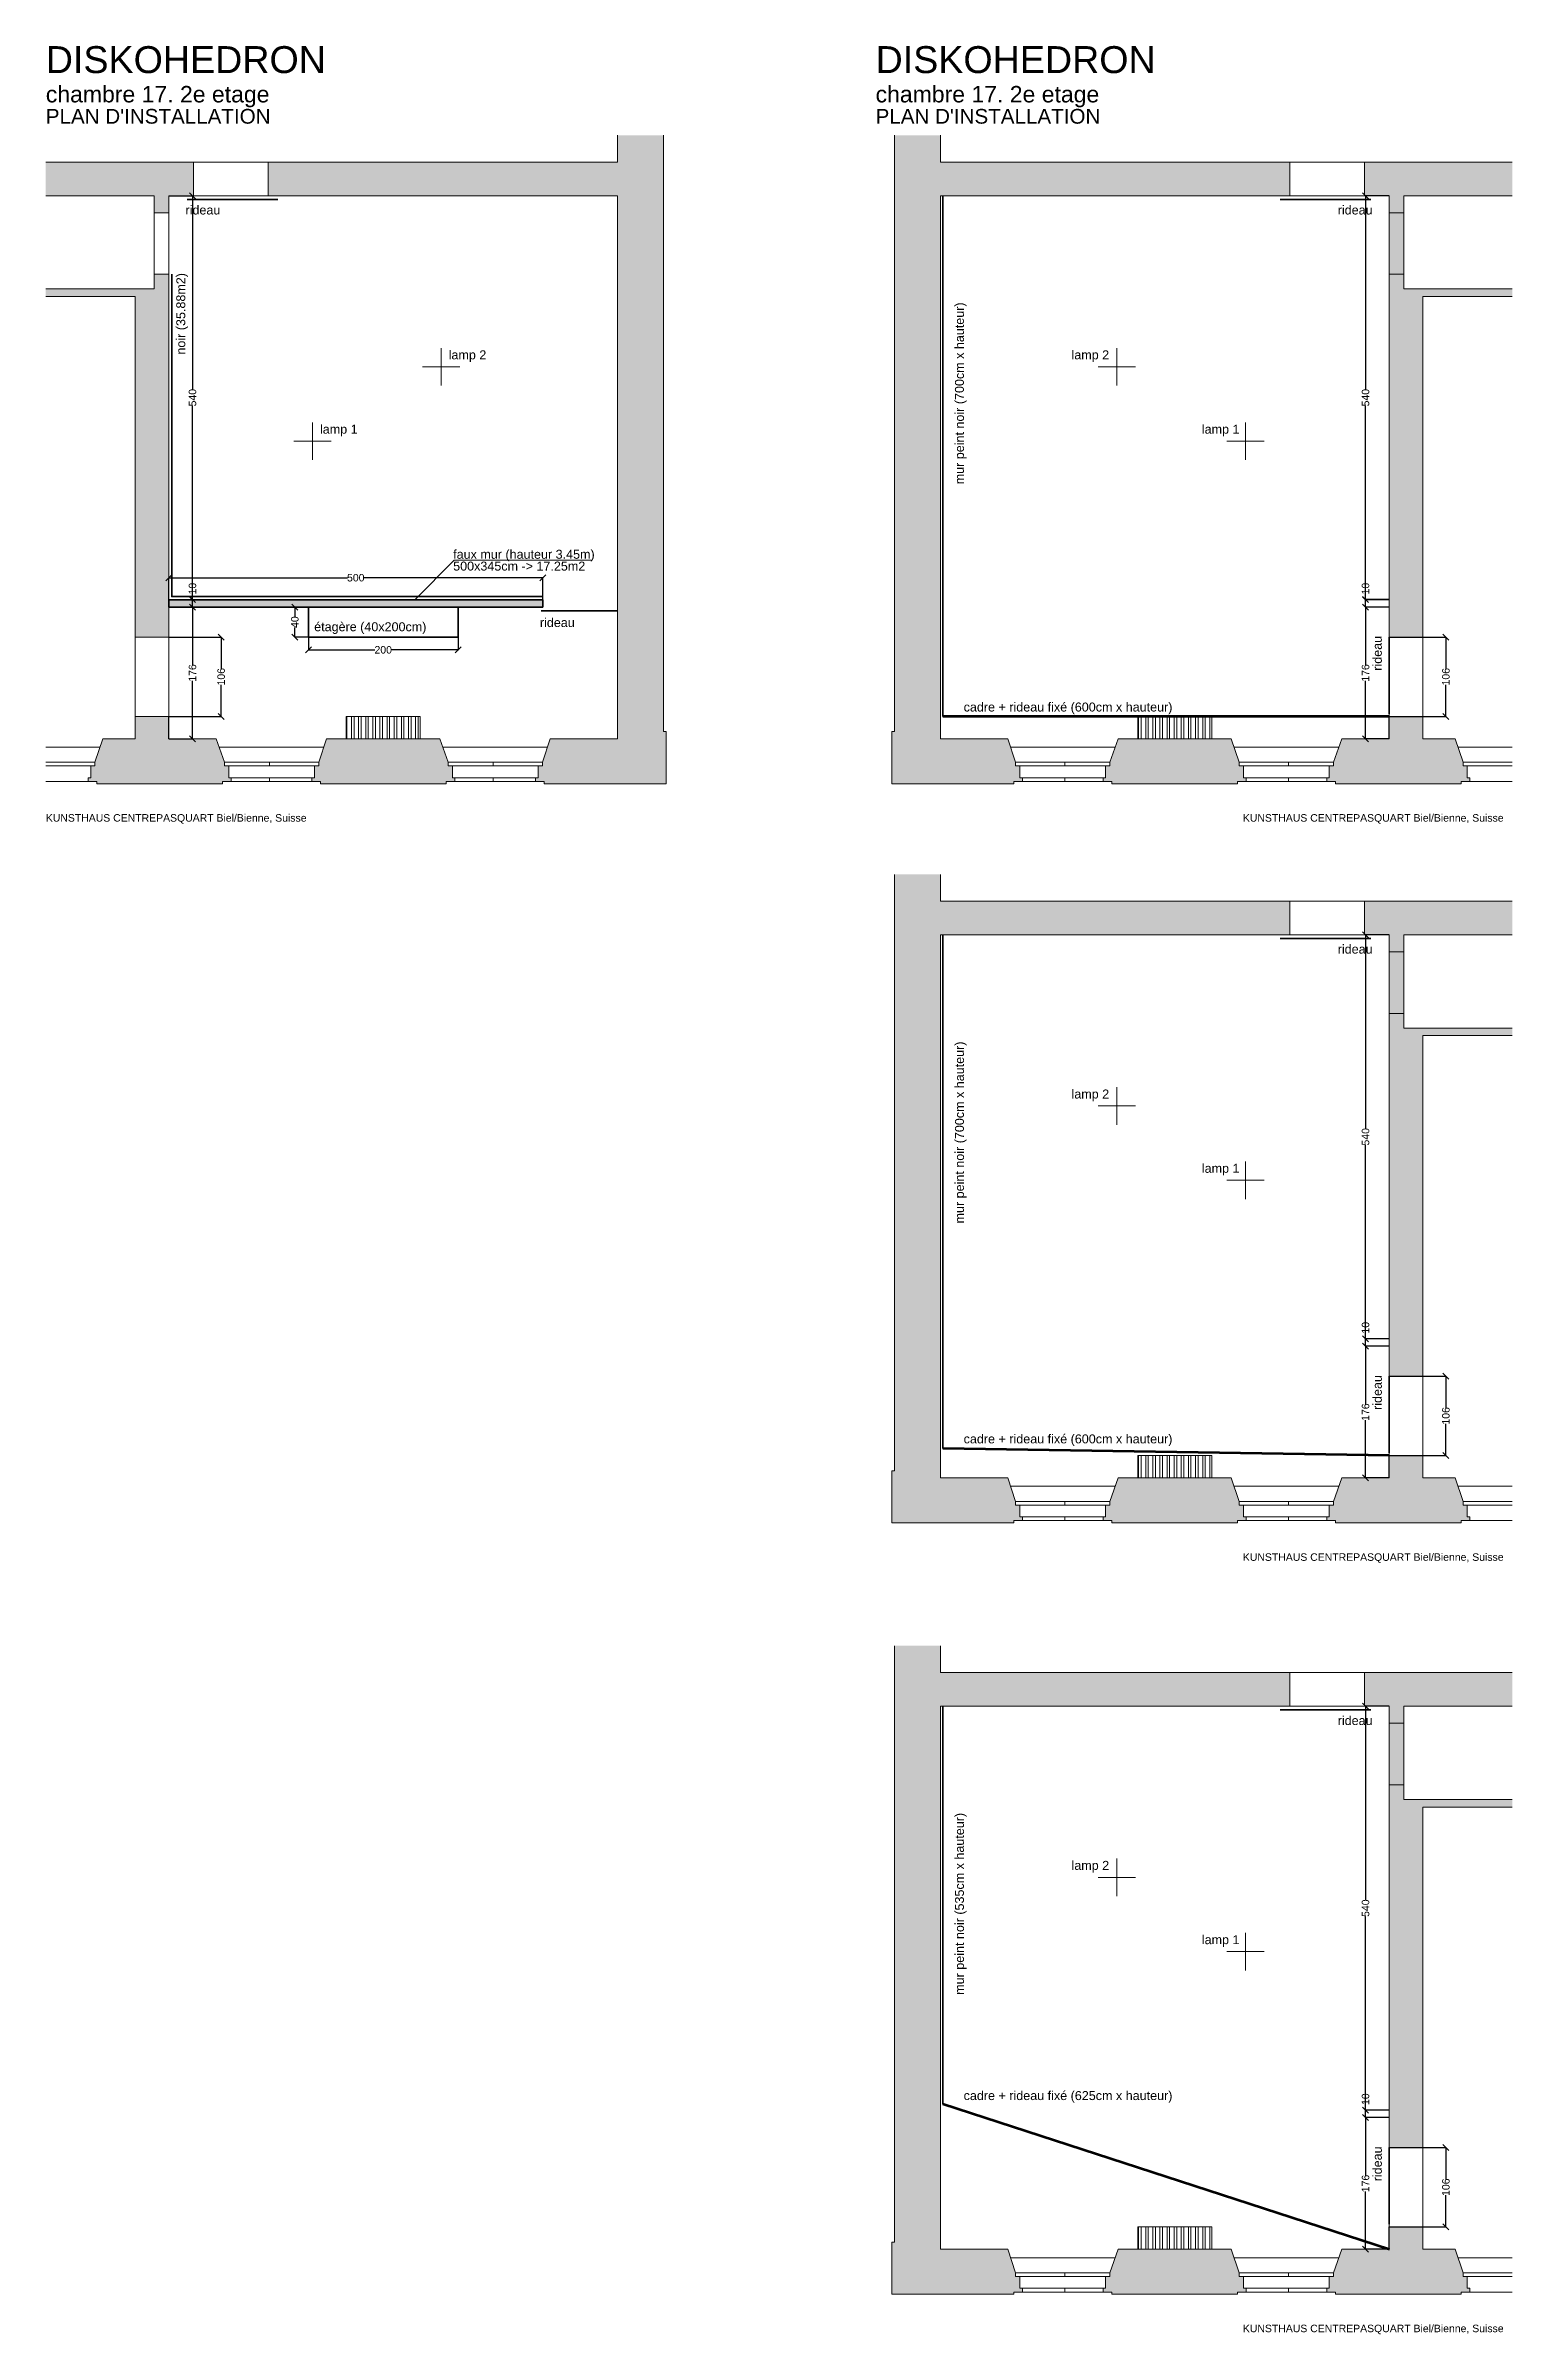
# Model space of a CAD drawing. Header units: millimetres. Extents: x -164 to 1796, y -2269 to 790.
import ezdxf

# ---------------------------------------------------------------- set-up
doc = ezdxf.new("R2010")
doc.units = ezdxf.units.MM
for name, color, linetype, lineweight in [('dimensions', 251, 'Continuous', 13), ('intervention', 230, 'Continuous', 35), ('invisible', 253, 'Continuous', 5), ('murs', 7, 'Continuous', 15), ('thin', 251, 'Continuous', 9)]:
    doc.layers.add(name, color=color, linetype=linetype, lineweight=lineweight)
doc.styles.get("Standard").update_dxf_attribs({"font": 'arial.ttf'})
doc.linetypes.add('ZIGZAG', pattern='A,0.00254,-5.08,[131,ltypeshp.shx,S=5.08,R=0,X=-5.08,Y=0],-10.16,[131,ltypeshp.shx,S=5.08,R=180,X=5.08,Y=0],-5.08', length=20.32254)
doc.dimstyles.get("Standard").update_dxf_attribs({"dimtxt": 10, "dimasz": 8, "dimexe": 0.18, "dimexo": 0.0625, "dimgap": 0.09, "dimtad": 0, "dimdec": 0, "dimzin": 0, "dimdsep": 46, "dimtxsty": 'Standard', "dimblk": 'OBLIQUE', "dimcen": 0.09, "dimadec": 0, "dimazin": 0, "dimtfac": 1, "dimtdec": 0, "dimtofl": 0, "dimtmove": 0, "dimatfit": 3, "dimldrblk": 'OBLIQUE', "dimfxl": 1, "dimtolj": 1, "dimtzin": 0, "dimarcsym": 0})

msp = doc.modelspace()

# ---------------------------------------------------------------- texts
at = {"layer": 'intervention'}
for s, p in [('rideau', (22.4, 564.9)), ('rideau', (1562.5, 564.9)), ('faux mur (hauteur 3.45m)', (380.2, 104.7)), ('500x345cm -> 17.25m2', (380.2, 88.9)), ('étagère (40x200cm)', (194.4, 7.8)), ('rideau', (496.1, 13.4)), ('cadre + rideau fixé (600cm x hauteur)', (1062.5, -99.5)), ('rideau', (1562.5, -423.1)), ('cadre + rideau fixé (600cm x hauteur)', (1062.5, -1077.8)), ('rideau', (1562.5, -1454.3)), ('cadre + rideau fixé (625cm x hauteur)', (1062.5, -1955.6))]:
    msp.add_text(s, height=12, dxfattribs=at).set_placement(p)
for s, p in [('noir (35.88m2)', (22.1, 377.6)), ('mur peint noir (700cm x hauteur)', (1062.9, 204.2)), ('rideau', (1621.4, -45)), ('mur peint noir (700cm x hauteur)', (1062.9, -783.8)), ('rideau', (1621.4, -1033.1)), ('mur peint noir (535cm x hauteur)', (1062.9, -1814.9)), ('rideau', (1621.4, -2064.2))]:
    msp.add_text(s, height=12, rotation=90, dxfattribs=at).set_placement(p)
at = {"layer": 'murs'}
for s, height, p in [('DISKOHEDRON', 36, (-164.3, 753.9)), ('DISKOHEDRON', 36, (944.8, 753.9)), ('chambre 17. 2e etage', 22, (-164.3, 714.7)), ('chambre 17. 2e etage', 22, (944.8, 714.7)), ("PLAN D'INSTALLATION", 19.7, (-164.3, 686.3)), ("PLAN D'INSTALLATION", 19.7, (944.8, 686.3)), ('lamp 2 ', 12, (374.2, 371.3)), ('lamp 2 ', 12, (1206.7, 371.3)), ('lamp 1 ', 12, (202.2, 271.9)), ('lamp 1 ', 12, (1380.9, 271.9)), ('lamp 2 ', 12, (1206.7, -616.8)), ('lamp 1 ', 12, (1380.9, -716.1)), ('lamp 2 ', 12, (1206.7, -1647.9)), ('lamp 1 ', 12, (1380.9, -1747.2))]:
    msp.add_text(s, height=height, dxfattribs=at).set_placement(p)
at = {"layer": 'thin'}
for p in [(-164.3, -246.7), (1435.7, -246.7), (1435.7, -1234.8), (1435.7, -2265.9)]:
    msp.add_text('KUNSTHAUS CENTREPASQUART\u2028 Biel/Bienne, Suisse\u2029', height=10, dxfattribs=at).set_placement(p)

# ---------------------------------------------------------------- blocks, each defined once
blk = doc.blocks.new('_Oblique')
at = {"color": 0, "linetype": 'ByBlock', "lineweight": -2}
blk.add_line((-0.5, -0.5), (0.5, 0.5), dxfattribs=at)
blk = doc.blocks.new('*D1')
at = {"layer": 'Defpoints', "color": 0, "transparency": 16777216}
for p in [(500, 79.3), (0, 50), (500, 50)]:
    blk.add_point(p, dxfattribs=at)
at = {"layer": 'dimensions', "color": 0, "lineweight": -2, "transparency": 16777216}
for p, q in [((0, 50.1), (0, 79.4)), ((0, 79.3), (238.9, 79.3)), ((500, 79.3), (261.1, 79.3)), ((500, 50.1), (500, 79.4))]:
    blk.add_line(p, q, dxfattribs=at)
at = {"layer": 'dimensions', "color": 0, "lineweight": -2, "transparency": 16777216, "xscale": 8, "yscale": 8, "zscale": 8, "rotation": 180}
blk.add_blockref('_Oblique', (0, 79.3), dxfattribs=at)
at = {"layer": 'dimensions', "color": 0, "lineweight": -2, "transparency": 16777216, "xscale": 8, "yscale": 8, "zscale": 8}
blk.add_blockref('_Oblique', (500, 79.3), dxfattribs=at)
at = {"layer": 'dimensions', "color": 0, "transparency": 16777216, "insert": (250, 79.3), "char_height": 10, "attachment_point": 5}
blk.add_mtext('\\A1;500', dxfattribs=at)
blk = doc.blocks.new('*D2')
at = {"layer": 'Defpoints', "color": 0, "transparency": 16777216}
for p in [(0, 40), (31.8, 40), (0, -136)]:
    blk.add_point(p, dxfattribs=at)
at = {"layer": 'dimensions', "color": 0, "lineweight": -2, "transparency": 16777216}
for p, q in [((0.1, 40), (31.9, 40)), ((31.8, 40), (31.8, -37.3)), ((31.8, -136), (31.8, -58.7)), ((0.1, -136), (31.9, -136))]:
    blk.add_line(p, q, dxfattribs=at)
at = {"layer": 'dimensions', "color": 0, "lineweight": -2, "transparency": 16777216, "xscale": 8, "yscale": 8, "zscale": 8}
for p, rotation in [((31.8, 40), 90), ((31.8, -136), 270)]:
    blk.add_blockref('_Oblique', p, dxfattribs=dict(at, rotation=rotation))
at = {"layer": 'dimensions', "color": 0, "transparency": 16777216, "insert": (31.8, -48), "char_height": 10, "attachment_point": 5, "rotation": 90}
blk.add_mtext('\\A1;176', dxfattribs=at)
blk = doc.blocks.new('*D3')
at = {"layer": 'Defpoints', "color": 0, "transparency": 16777216}
for p in [(0, 590), (31.8, 590), (0, 50.1)]:
    blk.add_point(p, dxfattribs=at)
at = {"layer": 'dimensions', "color": 0, "lineweight": -2, "transparency": 16777216}
for p, q in [((0.1, 590), (31.9, 590)), ((31.8, 590), (31.8, 331.2)), ((31.8, 50.1), (31.8, 308.9)), ((0.1, 50.1), (31.9, 50.1))]:
    blk.add_line(p, q, dxfattribs=at)
at = {"layer": 'dimensions', "color": 0, "lineweight": -2, "transparency": 16777216, "xscale": 8, "yscale": 8, "zscale": 8}
for p, rotation in [((31.8, 590), 90), ((31.8, 50.1), 270)]:
    blk.add_blockref('_Oblique', p, dxfattribs=dict(at, rotation=rotation))
at = {"layer": 'dimensions', "color": 0, "transparency": 16777216, "insert": (31.8, 320), "char_height": 10, "attachment_point": 5, "rotation": 90}
blk.add_mtext('\\A1;540', dxfattribs=at)
blk = doc.blocks.new('*D4')
at = {"layer": 'Defpoints', "color": 0, "transparency": 16777216}
for p in [(0.6, 50), (0.6, 40), (31.8, 50)]:
    blk.add_point(p, dxfattribs=at)
at = {"layer": 'dimensions', "color": 0, "lineweight": -2, "transparency": 16777216}
for p, q in [((0.7, 50), (31.9, 50)), ((0.7, 40), (31.9, 40)), ((31.8, 50), (31.8, 58)), ((31.8, 40), (31.8, 50))]:
    blk.add_line(p, q, dxfattribs=at)
at = {"layer": 'dimensions', "color": 0, "lineweight": -2, "transparency": 16777216, "xscale": 8, "yscale": 8, "zscale": 8}
for p, rotation in [((31.8, 50), 90), ((31.8, 40), 270)]:
    blk.add_blockref('_Oblique', p, dxfattribs=dict(at, rotation=rotation))
at = {"layer": 'dimensions', "color": 0, "transparency": 16777216, "insert": (31.8, 64.8), "char_height": 10, "attachment_point": 5, "rotation": 90}
blk.add_mtext('\\A1;10', dxfattribs=at)
blk = doc.blocks.new('*D6')
at = {"layer": 'Defpoints', "color": 0, "transparency": 16777216}
for p in [(186.7, 40), (168.6, 0), (186.7, 0)]:
    blk.add_point(p, dxfattribs=at)
at = {"layer": 'dimensions', "color": 0, "lineweight": -2, "transparency": 16777216}
for p, q in [((186.7, 40), (168.4, 40)), ((168.6, 40), (168.6, 27.4)), ((186.7, 0), (168.4, 0)), ((168.6, 0), (168.6, 12.6))]:
    blk.add_line(p, q, dxfattribs=at)
at = {"layer": 'dimensions', "color": 0, "lineweight": -2, "transparency": 16777216, "xscale": 8, "yscale": 8, "zscale": 8}
for p, rotation in [((168.6, 40), 90), ((168.6, 0), 270)]:
    blk.add_blockref('_Oblique', p, dxfattribs=dict(at, rotation=rotation))
at = {"layer": 'dimensions', "color": 0, "transparency": 16777216, "insert": (168.6, 20), "char_height": 10, "attachment_point": 5, "rotation": 90}
blk.add_mtext('\\A1;40', dxfattribs=at)
blk = doc.blocks.new('*D7')
at = {"layer": 'Defpoints', "color": 0, "transparency": 16777216}
for p in [(186.7, 0), (386.7, 0), (386.7, -17.1)]:
    blk.add_point(p, dxfattribs=at)
at = {"layer": 'dimensions', "color": 0, "lineweight": -2, "transparency": 16777216}
for p, q in [((186.7, -0.1), (186.7, -17.3)), ((186.7, -17.1), (275.5, -17.1)), ((386.7, -17.1), (297.9, -17.1)), ((386.7, -0.1), (386.7, -17.3))]:
    blk.add_line(p, q, dxfattribs=at)
at = {"layer": 'dimensions', "color": 0, "lineweight": -2, "transparency": 16777216, "xscale": 8, "yscale": 8, "zscale": 8, "rotation": 180}
blk.add_blockref('_Oblique', (186.7, -17.1), dxfattribs=at)
at = {"layer": 'dimensions', "color": 0, "lineweight": -2, "transparency": 16777216, "xscale": 8, "yscale": 8, "zscale": 8}
blk.add_blockref('_Oblique', (386.7, -17.1), dxfattribs=at)
at = {"layer": 'dimensions', "color": 0, "transparency": 16777216, "insert": (286.7, -17.1), "char_height": 10, "attachment_point": 5}
blk.add_mtext('\\A1;200', dxfattribs=at)
blk = doc.blocks.new('*D8')
at = {"layer": 'Defpoints', "color": 0, "transparency": 16777216}
for p in [(0, 0), (0, -106), (70.1, -106)]:
    blk.add_point(p, dxfattribs=at)
at = {"layer": 'murs', "color": 0, "lineweight": -2, "transparency": 16777216}
for p, q in [((0.1, 0), (70.3, 0)), ((70.1, 0), (70.1, -42.3)), ((70.1, -106), (70.1, -63.7)), ((0.1, -106), (70.3, -106))]:
    blk.add_line(p, q, dxfattribs=at)
at = {"layer": 'murs', "color": 0, "lineweight": -2, "transparency": 16777216, "xscale": 8, "yscale": 8, "zscale": 8}
for p, rotation in [((70.1, 0), 90), ((70.1, -106), 270)]:
    blk.add_blockref('_Oblique', p, dxfattribs=dict(at, rotation=rotation))
at = {"layer": 'murs', "color": 0, "transparency": 16777216, "insert": (70.1, -53), "char_height": 10, "attachment_point": 5, "rotation": 90}
blk.add_mtext('\\A1;106', dxfattribs=at)
blk = doc.blocks.new('*D11')
at = {"layer": 'Defpoints', "color": 0, "transparency": 16777216}
for p in [(1599.7, 40), (1631.4, 40), (1631.4, -136)]:
    blk.add_point(p, dxfattribs=at)
at = {"layer": 'dimensions', "color": 0, "lineweight": -2, "transparency": 16777216}
for p, q in [((1631.3, 40), (1599.5, 40)), ((1599.7, 40), (1599.7, -37.3)), ((1599.7, -136), (1599.7, -58.7)), ((1631.3, -136), (1599.5, -136))]:
    blk.add_line(p, q, dxfattribs=at)
at = {"layer": 'dimensions', "color": 0, "lineweight": -2, "transparency": 16777216, "xscale": 8, "yscale": 8, "zscale": 8}
for p, rotation in [((1599.7, 40), 90), ((1599.7, -136), 270)]:
    blk.add_blockref('_Oblique', p, dxfattribs=dict(at, rotation=rotation))
at = {"layer": 'dimensions', "color": 0, "transparency": 16777216, "insert": (1599.7, -48), "char_height": 10, "attachment_point": 5, "rotation": 90}
blk.add_mtext('\\A1;176', dxfattribs=at)
blk = doc.blocks.new('*D12')
at = {"layer": 'Defpoints', "color": 0, "transparency": 16777216}
for p in [(1599.7, 590), (1631.4, 590), (1631.4, 50.1)]:
    blk.add_point(p, dxfattribs=at)
at = {"layer": 'dimensions', "color": 0, "lineweight": -2, "transparency": 16777216}
for p, q in [((1631.3, 590), (1599.5, 590)), ((1599.7, 590), (1599.7, 331.2)), ((1599.7, 50.1), (1599.7, 308.9)), ((1631.3, 50.1), (1599.5, 50.1))]:
    blk.add_line(p, q, dxfattribs=at)
at = {"layer": 'dimensions', "color": 0, "lineweight": -2, "transparency": 16777216, "xscale": 8, "yscale": 8, "zscale": 8}
for p, rotation in [((1599.7, 590), 90), ((1599.7, 50.1), 270)]:
    blk.add_blockref('_Oblique', p, dxfattribs=dict(at, rotation=rotation))
at = {"layer": 'dimensions', "color": 0, "transparency": 16777216, "insert": (1599.7, 320), "char_height": 10, "attachment_point": 5, "rotation": 90}
blk.add_mtext('\\A1;540', dxfattribs=at)
blk = doc.blocks.new('*D9')
at = {"layer": 'Defpoints', "color": 0, "transparency": 16777216}
for p in [(1599.7, 50), (1630.8, 50), (1630.8, 40)]:
    blk.add_point(p, dxfattribs=at)
at = {"layer": 'dimensions', "color": 0, "lineweight": -2, "transparency": 16777216}
for p, q in [((1630.7, 50), (1599.5, 50)), ((1630.7, 40), (1599.5, 40)), ((1599.7, 50), (1599.7, 58)), ((1599.7, 40), (1599.7, 50))]:
    blk.add_line(p, q, dxfattribs=at)
at = {"layer": 'dimensions', "color": 0, "lineweight": -2, "transparency": 16777216, "xscale": 8, "yscale": 8, "zscale": 8}
for p, rotation in [((1599.7, 50), 90), ((1599.7, 40), 270)]:
    blk.add_blockref('_Oblique', p, dxfattribs=dict(at, rotation=rotation))
at = {"layer": 'dimensions', "color": 0, "transparency": 16777216, "insert": (1599.7, 64.8), "char_height": 10, "attachment_point": 5, "rotation": 90}
blk.add_mtext('\\A1;10', dxfattribs=at)
blk = doc.blocks.new('*D15')
at = {"layer": 'Defpoints', "color": 0, "transparency": 16777216}
for p in [(1631.4, 0), (1631.4, -106), (1707.1, -106)]:
    blk.add_point(p, dxfattribs=at)
at = {"layer": 'murs', "color": 0, "lineweight": -2, "transparency": 16777216}
for p, q in [((1631.5, 0), (1707.3, 0)), ((1707.1, 0), (1707.1, -42.3)), ((1707.1, -106), (1707.1, -63.7)), ((1631.5, -106), (1707.3, -106))]:
    blk.add_line(p, q, dxfattribs=at)
at = {"layer": 'murs', "color": 0, "lineweight": -2, "transparency": 16777216, "xscale": 8, "yscale": 8, "zscale": 8}
for p, rotation in [((1707.1, 0), 90), ((1707.1, -106), 270)]:
    blk.add_blockref('_Oblique', p, dxfattribs=dict(at, rotation=rotation))
at = {"layer": 'murs', "color": 0, "transparency": 16777216, "insert": (1707.1, -53), "char_height": 10, "attachment_point": 5, "rotation": 90}
blk.add_mtext('\\A1;106', dxfattribs=at)
blk = doc.blocks.new('*D25')
at = {"layer": 'Defpoints', "color": 0, "transparency": 16777216}
for p in [(1599.7, -948), (1631.4, -948), (1631.4, -1124)]:
    blk.add_point(p, dxfattribs=at)
at = {"layer": 'dimensions', "color": 0, "lineweight": -2, "transparency": 16777216}
for p, q in [((1631.3, -948), (1599.5, -948)), ((1599.7, -948), (1599.7, -1025.3)), ((1599.7, -1124), (1599.7, -1046.7)), ((1631.3, -1124), (1599.5, -1124))]:
    blk.add_line(p, q, dxfattribs=at)
at = {"layer": 'dimensions', "color": 0, "lineweight": -2, "transparency": 16777216, "xscale": 8, "yscale": 8, "zscale": 8}
for p, rotation in [((1599.7, -948), 90), ((1599.7, -1124), 270)]:
    blk.add_blockref('_Oblique', p, dxfattribs=dict(at, rotation=rotation))
at = {"layer": 'dimensions', "color": 0, "transparency": 16777216, "insert": (1599.7, -1036), "char_height": 10, "attachment_point": 5, "rotation": 90}
blk.add_mtext('\\A1;176', dxfattribs=at)
blk = doc.blocks.new('*D26')
at = {"layer": 'Defpoints', "color": 0, "transparency": 16777216}
for p in [(1599.7, -398), (1631.4, -398), (1631.4, -937.9)]:
    blk.add_point(p, dxfattribs=at)
at = {"layer": 'dimensions', "color": 0, "lineweight": -2, "transparency": 16777216}
for p, q in [((1631.3, -398), (1599.5, -398)), ((1599.7, -398), (1599.7, -656.9)), ((1599.7, -937.9), (1599.7, -679.1)), ((1631.3, -937.9), (1599.5, -937.9))]:
    blk.add_line(p, q, dxfattribs=at)
at = {"layer": 'dimensions', "color": 0, "lineweight": -2, "transparency": 16777216, "xscale": 8, "yscale": 8, "zscale": 8}
for p, rotation in [((1599.7, -398), 90), ((1599.7, -937.9), 270)]:
    blk.add_blockref('_Oblique', p, dxfattribs=dict(at, rotation=rotation))
at = {"layer": 'dimensions', "color": 0, "transparency": 16777216, "insert": (1599.7, -668), "char_height": 10, "attachment_point": 5, "rotation": 90}
blk.add_mtext('\\A1;540', dxfattribs=at)
blk = doc.blocks.new('*D24')
at = {"layer": 'Defpoints', "color": 0, "transparency": 16777216}
for p in [(1599.7, -938), (1630.8, -938), (1630.8, -948)]:
    blk.add_point(p, dxfattribs=at)
at = {"layer": 'dimensions', "color": 0, "lineweight": -2, "transparency": 16777216}
for p, q in [((1630.7, -938), (1599.5, -938)), ((1630.7, -948), (1599.5, -948)), ((1599.7, -938), (1599.7, -930)), ((1599.7, -948), (1599.7, -938))]:
    blk.add_line(p, q, dxfattribs=at)
at = {"layer": 'dimensions', "color": 0, "lineweight": -2, "transparency": 16777216, "xscale": 8, "yscale": 8, "zscale": 8}
for p, rotation in [((1599.7, -938), 90), ((1599.7, -948), 270)]:
    blk.add_blockref('_Oblique', p, dxfattribs=dict(at, rotation=rotation))
at = {"layer": 'dimensions', "color": 0, "transparency": 16777216, "insert": (1599.7, -923.2), "char_height": 10, "attachment_point": 5, "rotation": 90}
blk.add_mtext('\\A1;10', dxfattribs=at)
blk = doc.blocks.new('*D27')
at = {"layer": 'Defpoints', "color": 0, "transparency": 16777216}
for p in [(1631.4, -988), (1631.4, -1094), (1707.1, -1094)]:
    blk.add_point(p, dxfattribs=at)
at = {"layer": 'murs', "color": 0, "lineweight": -2, "transparency": 16777216}
for p, q in [((1631.5, -988), (1707.3, -988)), ((1707.1, -988), (1707.1, -1030.3)), ((1707.1, -1094), (1707.1, -1051.7)), ((1631.5, -1094), (1707.3, -1094))]:
    blk.add_line(p, q, dxfattribs=at)
at = {"layer": 'murs', "color": 0, "lineweight": -2, "transparency": 16777216, "xscale": 8, "yscale": 8, "zscale": 8}
for p, rotation in [((1707.1, -988), 90), ((1707.1, -1094), 270)]:
    blk.add_blockref('_Oblique', p, dxfattribs=dict(at, rotation=rotation))
at = {"layer": 'murs', "color": 0, "transparency": 16777216, "insert": (1707.1, -1041), "char_height": 10, "attachment_point": 5, "rotation": 90}
blk.add_mtext('\\A1;106', dxfattribs=at)
blk = doc.blocks.new('*D29')
at = {"layer": 'Defpoints', "color": 0, "transparency": 16777216}
for p in [(1599.7, -1979.1), (1631.4, -1979.1), (1631.4, -2155.1)]:
    blk.add_point(p, dxfattribs=at)
at = {"layer": 'dimensions', "color": 0, "lineweight": -2, "transparency": 16777216}
for p, q in [((1631.3, -1979.1), (1599.5, -1979.1)), ((1599.7, -1979.1), (1599.7, -2056.5)), ((1599.7, -2155.1), (1599.7, -2077.8)), ((1631.3, -2155.1), (1599.5, -2155.1))]:
    blk.add_line(p, q, dxfattribs=at)
at = {"layer": 'dimensions', "color": 0, "lineweight": -2, "transparency": 16777216, "xscale": 8, "yscale": 8, "zscale": 8}
for p, rotation in [((1599.7, -1979.1), 90), ((1599.7, -2155.1), 270)]:
    blk.add_blockref('_Oblique', p, dxfattribs=dict(at, rotation=rotation))
at = {"layer": 'dimensions', "color": 0, "transparency": 16777216, "insert": (1599.7, -2067.1), "char_height": 10, "attachment_point": 5, "rotation": 90}
blk.add_mtext('\\A1;176', dxfattribs=at)
blk = doc.blocks.new('*D30')
at = {"layer": 'Defpoints', "color": 0, "transparency": 16777216}
for p in [(1599.7, -1429.1), (1631.4, -1429.1), (1631.4, -1969.1)]:
    blk.add_point(p, dxfattribs=at)
at = {"layer": 'dimensions', "color": 0, "lineweight": -2, "transparency": 16777216}
for p, q in [((1631.3, -1429.1), (1599.5, -1429.1)), ((1599.7, -1429.1), (1599.7, -1688)), ((1599.7, -1969.1), (1599.7, -1710.2)), ((1631.3, -1969.1), (1599.5, -1969.1))]:
    blk.add_line(p, q, dxfattribs=at)
at = {"layer": 'dimensions', "color": 0, "lineweight": -2, "transparency": 16777216, "xscale": 8, "yscale": 8, "zscale": 8}
for p, rotation in [((1599.7, -1429.1), 90), ((1599.7, -1969.1), 270)]:
    blk.add_blockref('_Oblique', p, dxfattribs=dict(at, rotation=rotation))
at = {"layer": 'dimensions', "color": 0, "transparency": 16777216, "insert": (1599.7, -1699.1), "char_height": 10, "attachment_point": 5, "rotation": 90}
blk.add_mtext('\\A1;540', dxfattribs=at)
blk = doc.blocks.new('*D28')
at = {"layer": 'Defpoints', "color": 0, "transparency": 16777216}
for p in [(1599.7, -1969.1), (1630.8, -1969.1), (1630.8, -1979.1)]:
    blk.add_point(p, dxfattribs=at)
at = {"layer": 'dimensions', "color": 0, "lineweight": -2, "transparency": 16777216}
for p, q in [((1630.7, -1969.1), (1599.5, -1969.1)), ((1630.7, -1979.1), (1599.5, -1979.1)), ((1599.7, -1969.1), (1599.7, -1961.1)), ((1599.7, -1979.1), (1599.7, -1969.1))]:
    blk.add_line(p, q, dxfattribs=at)
at = {"layer": 'dimensions', "color": 0, "lineweight": -2, "transparency": 16777216, "xscale": 8, "yscale": 8, "zscale": 8}
for p, rotation in [((1599.7, -1969.1), 90), ((1599.7, -1979.1), 270)]:
    blk.add_blockref('_Oblique', p, dxfattribs=dict(at, rotation=rotation))
at = {"layer": 'dimensions', "color": 0, "transparency": 16777216, "insert": (1599.7, -1954.4), "char_height": 10, "attachment_point": 5, "rotation": 90}
blk.add_mtext('\\A1;10', dxfattribs=at)
blk = doc.blocks.new('*D31')
at = {"layer": 'Defpoints', "color": 0, "transparency": 16777216}
for p in [(1631.4, -2019.1), (1631.4, -2125.1), (1707.1, -2125.1)]:
    blk.add_point(p, dxfattribs=at)
at = {"layer": 'murs', "color": 0, "lineweight": -2, "transparency": 16777216}
for p, q in [((1631.5, -2019.1), (1707.3, -2019.1)), ((1707.1, -2019.1), (1707.1, -2061.5)), ((1707.1, -2125.1), (1707.1, -2082.8)), ((1631.5, -2125.1), (1707.3, -2125.1))]:
    blk.add_line(p, q, dxfattribs=at)
at = {"layer": 'murs', "color": 0, "lineweight": -2, "transparency": 16777216, "xscale": 8, "yscale": 8, "zscale": 8}
for p, rotation in [((1707.1, -2019.1), 90), ((1707.1, -2125.1), 270)]:
    blk.add_blockref('_Oblique', p, dxfattribs=dict(at, rotation=rotation))
at = {"layer": 'murs', "color": 0, "transparency": 16777216, "insert": (1707.1, -2072.1), "char_height": 10, "attachment_point": 5, "rotation": 90}
blk.add_mtext('\\A1;106', dxfattribs=at)

# ---------------------------------------------------------------- dimensions: what is measured, and where the dimension line sits
at = {"layer": 'dimensions'}
for p1, p2, distance, picture, middle in [((0, 50.1), (0, 590), -31.8, '*D3', (31.8, 320)), ((1631.4, 50.1), (1631.4, 590), 31.8, '*D12', (1599.7, 320)), ((0, 50), (500, 50), 29.3, '*D1', (250, 79.3)), ((0.6, 40), (0.6, 50), -31.1, '*D4', (31.8, 64.8)), ((1630.8, 40), (1630.8, 50), 31.1, '*D9', (1599.7, 64.8)), ((0, -136), (0, 40), -31.8, '*D2', (31.8, -48)), ((1631.4, -136), (1631.4, 40), 31.8, '*D11', (1599.7, -48)), ((1631.4, -937.9), (1631.4, -398), 31.8, '*D26', (1599.7, -668)), ((1630.8, -948), (1630.8, -938), 31.1, '*D24', (1599.7, -923.2)), ((1631.4, -1124), (1631.4, -948), 31.8, '*D25', (1599.7, -1036)), ((1631.4, -1969.1), (1631.4, -1429.1), 31.8, '*D30', (1599.7, -1699.1)), ((1630.8, -1979.1), (1630.8, -1969.1), 31.1, '*D28', (1599.7, -1954.4)), ((1631.4, -2155.1), (1631.4, -1979.1), 31.8, '*D29', (1599.7, -2067.1))]:
    dim = msp.add_aligned_dim(p1=p1, p2=p2, distance=distance, dimstyle='Standard', dxfattribs=at)
    dim.commit()
    dim.dimension.update_dxf_attribs({"geometry": picture, "text_midpoint": middle})
dim = msp.add_linear_dim(base=(168.6, 0), p1=(186.7, 40), p2=(186.7, 0), angle=90, dimstyle='Standard', dxfattribs=at)
dim.commit()
dim.dimension.update_dxf_attribs({"geometry": '*D6', "text_midpoint": (168.6, 20)})
dim = msp.add_linear_dim(base=(386.7, -17.1), p1=(186.7, 0), p2=(386.7, 0), dimstyle='Standard', dxfattribs=at)
dim.commit()
dim.dimension.update_dxf_attribs({"geometry": '*D7', "text_midpoint": (286.7, -17.1)})
at = {"layer": 'murs'}
for base, p1, p2, picture, middle in [((70.1, -106), (0, 0), (0, -106), '*D8', (70.1, -53)), ((1707.1, -106), (1631.4, 0), (1631.4, -106), '*D15', (1707.1, -53)), ((1707.1, -1094), (1631.4, -988), (1631.4, -1094), '*D27', (1707.1, -1041)), ((1707.1, -2125.1), (1631.4, -2019.1), (1631.4, -2125.1), '*D31', (1707.1, -2072.1))]:
    dim = msp.add_linear_dim(base=base, p1=p1, p2=p2, angle=90, dimstyle='Standard', dxfattribs=at)
    dim.commit()
    dim.dimension.update_dxf_attribs({"geometry": picture, "text_midpoint": middle})

# ---------------------------------------------------------------- hatches: boundary and pattern name
at = {"layer": 'intervention'}
h = msp.add_hatch(color=256, dxfattribs=at)
h.dxf.hatch_style = 1
h.paths.add_polyline_path([(500, 50), (0, 50), (0, 40), (500, 40)])
at = {"layer": 'murs'}
h = msp.add_hatch(color=254, dxfattribs=at)
h.dxf.hatch_style = 1
h.paths.add_polyline_path([(661.4, 670.7), (600, 670.7), (600, 635), (133, 635), (133, 590), (600, 590), (600, -136), (510, -136), (499.5, -167.3), (499.5, -172.3), (493.8, -172.3), (493.8, -188), (490.3, -188), (490.3, -193), (501.8, -193), (501.8, -196), (600, -196), (664.8, -196), (664.8, -126.4), (661.4, -126.4)])
h.paths.add_polyline_path([(33, 635), (-164.3, 635), (-164.3, 590), (-19.6, 590), (-19.6, 567.1), (0, 567.1), (0, 590), (33, 590)])
h.paths.add_polyline_path([(0, 484.9), (-19.6, 484.9), (-19.6, 465.3), (-164.3, 465.3), (-164.3, 455.2), (-45, 455.2), (-45, 0), (0, 0)])
h.paths.add_polyline_path([(63.4, -136), (0, -136), (0, -106), (-45, -106), (-45, -136), (-88.1, -136), (-98.6, -167.3), (-98.6, -172.3), (-104.3, -172.3), (-104.3, -188), (-107.8, -188), (-107.8, -193), (-96.3, -193), (-96.3, -196), (71.9, -196), (71.9, -193), (83.4, -193), (83.4, -188), (80.3, -188), (80.3, -172.3), (74.6, -172.3), (74.6, -167.3)])
h.paths.add_polyline_path([(379.2, -172.3), (373.6, -172.3), (373.6, -167.3), (362.4, -136), (211.1, -136), (200.6, -167.3), (200.6, -172.3), (194.9, -172.3), (194.9, -188), (191.4, -188), (191.4, -193), (202.9, -193), (202.9, -196), (370.8, -196), (370.8, -193), (382.3, -193), (382.3, -188), (379.2, -188)], flags=17)
h = msp.add_hatch(color=254, dxfattribs=at)
h.dxf.hatch_style = 1
h.paths.add_polyline_path([(1651, 567.1), (1631.4, 567.1), (1631.4, 484.9), (1651, 484.9)])
h.paths.add_polyline_path([(970, 670.7), (1031.4, 670.7), (1031.4, 635), (1498.4, 635), (1498.4, 590), (1031.4, 590), (1031.4, -136), (1121.4, -136), (1131.9, -167.3), (1131.9, -172.3), (1137.6, -172.3), (1137.6, -188), (1141.1, -188), (1141.1, -193), (1129.6, -193), (1129.6, -196), (1031.4, -196), (966.6, -196), (966.6, -126.4), (970, -126.4)])
h.paths.add_polyline_path([(1598.4, 635), (1795.8, 635), (1795.8, 590), (1651, 590), (1651, 567.1), (1631.4, 567.1), (1631.4, 590), (1598.4, 590)])
h.paths.add_polyline_path([(1631.4, 484.9), (1651, 484.9), (1651, 465.3), (1795.8, 465.3), (1795.8, 455.2), (1676.4, 455.2), (1676.4, 0), (1631.4, 0)])
h.paths.add_polyline_path([(1568, -136), (1631.4, -136), (1631.4, -106), (1676.4, -106), (1676.4, -136), (1719.5, -136), (1730, -167.3), (1730, -172.3), (1735.7, -172.3), (1735.7, -188), (1739.2, -188), (1739.2, -193), (1727.7, -193), (1727.7, -196), (1559.5, -196), (1559.5, -193), (1548, -193), (1548, -188), (1551.1, -188), (1551.1, -172.3), (1556.8, -172.3), (1556.8, -167.3)])
h.paths.add_polyline_path([(1252.2, -172.3), (1257.9, -172.3), (1257.9, -167.3), (1269.1, -136), (1420.3, -136), (1430.8, -167.3), (1430.8, -172.3), (1436.5, -172.3), (1436.5, -188), (1440, -188), (1440, -193), (1428.5, -193), (1428.5, -196), (1260.6, -196), (1260.6, -193), (1249.1, -193), (1249.1, -188), (1252.2, -188)], flags=17)
h = msp.add_hatch(color=254, dxfattribs=at)
h.dxf.hatch_style = 1
h.paths.add_polyline_path([(1651, -420.9), (1631.4, -420.9), (1631.4, -503.1), (1651, -503.1)])
h.paths.add_polyline_path([(970, -317.3), (1031.4, -317.3), (1031.4, -353), (1498.4, -353), (1498.4, -398), (1031.4, -398), (1031.4, -1124), (1121.4, -1124), (1131.9, -1155.3), (1131.9, -1160.3), (1137.6, -1160.3), (1137.6, -1176), (1141.1, -1176), (1141.1, -1181), (1129.6, -1181), (1129.6, -1184), (1031.4, -1184), (966.6, -1184), (966.6, -1114.4), (970, -1114.4)])
h.paths.add_polyline_path([(1598.4, -353), (1795.8, -353), (1795.8, -398), (1651, -398), (1651, -420.9), (1631.4, -420.9), (1631.4, -398), (1598.4, -398)])
h.paths.add_polyline_path([(1631.4, -503.1), (1651, -503.1), (1651, -522.7), (1795.8, -522.7), (1795.8, -532.8), (1676.4, -532.8), (1676.4, -988), (1631.4, -988)])
h.paths.add_polyline_path([(1568, -1124), (1631.4, -1124), (1631.4, -1094), (1676.4, -1094), (1676.4, -1124), (1719.5, -1124), (1730, -1155.3), (1730, -1160.3), (1735.7, -1160.3), (1735.7, -1176), (1739.2, -1176), (1739.2, -1181), (1727.7, -1181), (1727.7, -1184), (1559.5, -1184), (1559.5, -1181), (1548, -1181), (1548, -1176), (1551.1, -1176), (1551.1, -1160.3), (1556.8, -1160.3), (1556.8, -1155.3)])
h.paths.add_polyline_path([(1252.2, -1160.3), (1257.9, -1160.3), (1257.9, -1155.3), (1269.1, -1124), (1420.3, -1124), (1430.8, -1155.3), (1430.8, -1160.3), (1436.5, -1160.3), (1436.5, -1176), (1440, -1176), (1440, -1181), (1428.5, -1181), (1428.5, -1184), (1260.6, -1184), (1260.6, -1181), (1249.1, -1181), (1249.1, -1176), (1252.2, -1176)], flags=17)
h = msp.add_hatch(color=254, dxfattribs=at)
h.dxf.hatch_style = 1
h.paths.add_polyline_path([(1651, -1452), (1631.4, -1452), (1631.4, -1534.2), (1651, -1534.2)])
h.paths.add_polyline_path([(970, -1348.4), (1031.4, -1348.4), (1031.4, -1384.1), (1498.4, -1384.1), (1498.4, -1429.1), (1031.4, -1429.1), (1031.4, -2155.1), (1121.4, -2155.1), (1131.9, -2186.5), (1131.9, -2191.5), (1137.6, -2191.5), (1137.6, -2207.2), (1141.1, -2207.2), (1141.1, -2212.2), (1129.6, -2212.2), (1129.6, -2215.1), (1031.4, -2215.1), (966.6, -2215.1), (966.6, -2145.5), (970, -2145.5)])
h.paths.add_polyline_path([(1598.4, -1384.1), (1795.8, -1384.1), (1795.8, -1429.1), (1651, -1429.1), (1651, -1452), (1631.4, -1452), (1631.4, -1429.1), (1598.4, -1429.1)])
h.paths.add_polyline_path([(1631.4, -1534.2), (1651, -1534.2), (1651, -1553.8), (1795.8, -1553.8), (1795.8, -1564), (1676.4, -1564), (1676.4, -2019.1), (1631.4, -2019.1)])
h.paths.add_polyline_path([(1568, -2155.1), (1631.4, -2155.1), (1631.4, -2125.1), (1676.4, -2125.1), (1676.4, -2155.1), (1719.5, -2155.1), (1730, -2186.5), (1730, -2191.5), (1735.7, -2191.5), (1735.7, -2207.2), (1739.2, -2207.2), (1739.2, -2212.2), (1727.7, -2212.2), (1727.7, -2215.1), (1559.5, -2215.1), (1559.5, -2212.2), (1548, -2212.2), (1548, -2207.2), (1551.1, -2207.2), (1551.1, -2191.5), (1556.8, -2191.5), (1556.8, -2186.5)])
h.paths.add_polyline_path([(1252.2, -2191.5), (1257.9, -2191.5), (1257.9, -2186.5), (1269.1, -2155.1), (1420.3, -2155.1), (1430.8, -2186.5), (1430.8, -2191.5), (1436.5, -2191.5), (1436.5, -2207.2), (1440, -2207.2), (1440, -2212.2), (1428.5, -2212.2), (1428.5, -2215.1), (1260.6, -2215.1), (1260.6, -2212.2), (1249.1, -2212.2), (1249.1, -2207.2), (1252.2, -2207.2)], flags=17)
at = {"layer": 'thin'}
h = msp.add_hatch(dxfattribs=at)
h.set_pattern_fill('STEEL', color=256, scale=3, angle=45)
h.set_pattern_definition([(90, (0, 0), (-9.525, 2e-15), []), (90, (-3.368, 3.368), (-9.525, 2e-15), [])])
h.paths.add_polyline_path([(336.2, -106), (237.3, -106), (237.3, -136), (336.2, -136)])
h = msp.add_hatch(dxfattribs=at)
h.set_pattern_fill('STEEL', color=256, scale=3, angle=45)
h.set_pattern_definition([(90, (1109.166, 0), (-9.525, 2e-15), []), (90, (1105.798, 3.368), (-9.525, 2e-15), [])])
h.paths.add_polyline_path([(1295.2, -136), (1394.1, -136), (1394.1, -106), (1295.2, -106)])
h = msp.add_hatch(dxfattribs=at)
h.set_pattern_fill('STEEL', color=256, scale=3, angle=45)
h.set_pattern_definition([(90, (1109.166, -988.006), (-9.525, 2e-15), []), (90, (1105.798, -984.639), (-9.525, 2e-15), [])])
h.paths.add_polyline_path([(1295.2, -1124), (1394.1, -1124), (1394.1, -1094), (1295.2, -1094)])
h = msp.add_hatch(dxfattribs=at)
h.set_pattern_fill('STEEL', color=256, scale=3, angle=45)
h.set_pattern_definition([(90, (1109.166, -2019.133), (-9.525, 2e-15), []), (90, (1105.798, -2015.766), (-9.525, 2e-15), [])])
h.paths.add_polyline_path([(1295.2, -2155.1), (1394.1, -2155.1), (1394.1, -2125.1), (1295.2, -2125.1)])

# ---------------------------------------------------------------- linework, layer by layer
for p, q in [((0, -136), (0, -106)), ((1631.4, -136), (1631.4, -106)), ((1631.4, -1124), (1631.4, -1094)), ((1631.4, -2155.1), (1631.4, -2125.1))]:
    msp.add_line(p, q)
at = {"layer": 'dimensions'}
msp.add_lwpolyline([(329, 50), (381.7, 102.8), (565.4, 102.8)], dxfattribs=at)
at = {"layer": 'intervention', "linetype": 'ZIGZAG'}
for p, q in [((24.6, 585), (146, 585)), ((1606.8, 585), (1485.4, 585)), ((497.6, 35), (600, 35)), ((1631.4, 0), (1631.4, -102.4)), ((1606.8, -403), (1485.4, -403)), ((1631.4, -988), (1631.4, -1090.4)), ((1606.8, -1434.1), (1485.4, -1434.1)), ((1631.4, -2019.1), (1631.4, -2121.6))]:
    msp.add_line(p, q, dxfattribs=at)
at = {"layer": 'intervention', "lineweight": 80}
for p, q in [((1631.5, -106), (1034.7, -106)), ((1631.5, -1094), (1034.7, -1084.5)), ((1631.5, -2155.2), (1034.7, -1961.3))]:
    msp.add_line(p, q, dxfattribs=at)
at = {"layer": 'intervention'}
for points in [[(1034.7, -106), (1034.8, 590)], [(500, 54.1), (4, 54.1), (4.1, 484.9)], [(1034.7, -1084.5), (1034.8, -398)], [(1034.8, -1961.3), (1034.8, -1429.1)]]:
    msp.add_lwpolyline(points, dxfattribs=at)
for points in [[(0, 40), (500, 40), (500, 50), (0, 50)], [(186.7, 0), (386.7, 0), (386.7, 40), (186.7, 40)]]:
    msp.add_lwpolyline(points, close=True, dxfattribs=at)
at = {"layer": 'invisible'}
for p, q in [((33, 635), (133, 635)), ((1598.4, 635), (1498.4, 635)), ((33, 590), (133, 590)), ((1598.4, 590), (1498.4, 590)), ((-45, 0), (-45, -106)), ((0, 0), (0, -106)), ((1631.4, 0), (1631.4, -106)), ((1676.4, 0), (1676.4, -106)), ((1598.4, -353), (1498.4, -353)), ((1598.4, -398), (1498.4, -398)), ((1631.4, -988), (1631.4, -1094)), ((1676.4, -988), (1676.4, -1094)), ((1598.4, -1384.1), (1498.4, -1384.1)), ((1598.4, -1429.1), (1498.4, -1429.1)), ((1631.4, -2019.1), (1631.4, -2125.1)), ((1676.4, -2019.1), (1676.4, -2125.1))]:
    msp.add_line(p, q, dxfattribs=at)
at = {"layer": 'murs'}
for p, q in [((1631.4, 484.9), (1651, 484.9)), ((364.1, 386.3), (364.1, 336.1)), ((1267.3, 386.3), (1267.3, 336.1)), ((339, 361.2), (389.3, 361.2)), ((1292.4, 361.2), (1242.1, 361.2)), ((192.1, 287), (192.1, 236.8)), ((1439.3, 287), (1439.3, 236.8)), ((167, 261.9), (217.3, 261.9)), ((1464.4, 261.9), (1414.1, 261.9)), ((1631.4, -503.1), (1651, -503.1)), ((1267.3, -601.7), (1267.3, -651.9)), ((1292.4, -626.8), (1242.1, -626.8)), ((1439.3, -701), (1439.3, -751.2)), ((1464.4, -726.1), (1414.1, -726.1)), ((1631.4, -1534.2), (1651, -1534.2)), ((1267.3, -1632.8), (1267.3, -1683)), ((1292.4, -1657.9), (1242.1, -1657.9)), ((1439.3, -1732.1), (1439.3, -1782.3)), ((1464.4, -1757.2), (1414.1, -1757.2))]:
    msp.add_line(p, q, dxfattribs=at)
for points in [[(661.4, 670.7), (661.4, -126.4), (664.8, -126.4), (664.8, -196), (600, -196), (501.8, -196), (501.8, -193), (490.3, -193), (490.3, -188), (493.8, -188), (493.8, -172.3), (499.5, -172.3), (499.5, -167.3), (510, -136), (600, -136), (600, 590), (133, 590), (133, 635), (600, 635), (600, 670.7)], [(970, 670.7), (970, -126.4), (966.6, -126.4), (966.6, -196), (1031.4, -196), (1129.6, -196), (1129.6, -193), (1141.1, -193), (1141.1, -188), (1137.6, -188), (1137.6, -172.3), (1131.9, -172.3), (1131.9, -167.3), (1121.4, -136), (1031.4, -136), (1031.4, 590), (1498.4, 590), (1498.4, 635), (1031.4, 635), (1031.4, 670.7)], [(-164.3, 635), (33, 635), (33, 590), (0, 590), (0, 567.1), (-19.6, 567.1), (-19.6, 590), (-164.3, 590)], [(1795.8, 635), (1598.4, 635), (1598.4, 590), (1631.4, 590), (1631.4, 567.1), (1651, 567.1), (1651, 590), (1795.8, 590)], [(1795.8, 465.3), (1651, 465.3), (1651, 567.1), (1631.4, 567.1), (1631.4, 0), (1676.4, 0), (1676.4, 455.2), (1795.8, 455.2)], [(-164.3, 465.3), (-19.6, 465.3), (-19.6, 484.9), (0, 484.9), (0, 0), (-45, 0), (-45, 455.2), (-164.3, 455.2)], [(970, -317.3), (970, -1114.4), (966.6, -1114.4), (966.6, -1184), (1031.4, -1184), (1129.6, -1184), (1129.6, -1181), (1141.1, -1181), (1141.1, -1176), (1137.6, -1176), (1137.6, -1160.3), (1131.9, -1160.3), (1131.9, -1155.3), (1121.4, -1124), (1031.4, -1124), (1031.4, -398), (1498.4, -398), (1498.4, -353), (1031.4, -353), (1031.4, -317.3)], [(1795.8, -353), (1598.4, -353), (1598.4, -398), (1631.4, -398), (1631.4, -420.9), (1651, -420.9), (1651, -398), (1795.8, -398)], [(1795.8, -522.7), (1651, -522.7), (1651, -420.9), (1631.4, -420.9), (1631.4, -988), (1676.4, -988), (1676.4, -532.8), (1795.8, -532.8)], [(970, -1348.4), (970, -2145.5), (966.6, -2145.5), (966.6, -2215.1), (1031.4, -2215.1), (1129.6, -2215.1), (1129.6, -2212.2), (1141.1, -2212.2), (1141.1, -2207.2), (1137.6, -2207.2), (1137.6, -2191.5), (1131.9, -2191.5), (1131.9, -2186.5), (1121.4, -2155.1), (1031.4, -2155.1), (1031.4, -1429.1), (1498.4, -1429.1), (1498.4, -1384.1), (1031.4, -1384.1), (1031.4, -1348.4)], [(1795.8, -1384.1), (1598.4, -1384.1), (1598.4, -1429.1), (1631.4, -1429.1), (1631.4, -1452), (1651, -1452), (1651, -1429.1), (1795.8, -1429.1)], [(1795.8, -1553.8), (1651, -1553.8), (1651, -1452), (1631.4, -1452), (1631.4, -2019.1), (1676.4, -2019.1), (1676.4, -1564), (1795.8, -1564)]]:
    msp.add_lwpolyline(points, dxfattribs=at)
for points in [[(80.3, -172.3), (80.3, -188), (83.4, -188), (83.4, -193), (71.9, -193), (71.9, -196), (-96.3, -196), (-96.3, -193), (-107.8, -193), (-107.8, -188), (-104.3, -188), (-104.3, -172.3), (-98.6, -172.3), (-98.6, -167.3), (-88.1, -136), (-45, -136), (-45, -106), (0, -106), (0, -136), (63.4, -136), (74.6, -167.3), (74.6, -172.3)], [(1551.1, -172.3), (1551.1, -188), (1548, -188), (1548, -193), (1559.5, -193), (1559.5, -196), (1727.7, -196), (1727.7, -193), (1739.2, -193), (1739.2, -188), (1735.7, -188), (1735.7, -172.3), (1730, -172.3), (1730, -167.3), (1719.5, -136), (1676.4, -136), (1676.4, -106), (1631.4, -106), (1631.4, -136), (1568, -136), (1556.8, -167.3), (1556.8, -172.3)], [(202.9, -196), (202.9, -193), (191.4, -193), (191.4, -188), (194.9, -188), (194.9, -172.3), (200.6, -172.3), (200.6, -167.3), (211.1, -136), (362.4, -136), (373.6, -167.3), (373.6, -172.3), (379.2, -172.3), (379.2, -188), (382.3, -188), (382.3, -193), (370.8, -193), (370.8, -196)], [(1428.5, -196), (1428.5, -193), (1440, -193), (1440, -188), (1436.5, -188), (1436.5, -172.3), (1430.8, -172.3), (1430.8, -167.3), (1420.3, -136), (1269.1, -136), (1257.9, -167.3), (1257.9, -172.3), (1252.2, -172.3), (1252.2, -188), (1249.1, -188), (1249.1, -193), (1260.6, -193), (1260.6, -196)], [(1551.1, -1160.3), (1551.1, -1176), (1548, -1176), (1548, -1181), (1559.5, -1181), (1559.5, -1184), (1727.7, -1184), (1727.7, -1181), (1739.2, -1181), (1739.2, -1176), (1735.7, -1176), (1735.7, -1160.3), (1730, -1160.3), (1730, -1155.3), (1719.5, -1124), (1676.4, -1124), (1676.4, -1094), (1631.4, -1094), (1631.4, -1124), (1568, -1124), (1556.8, -1155.3), (1556.8, -1160.3)], [(1428.5, -1184), (1428.5, -1181), (1440, -1181), (1440, -1176), (1436.5, -1176), (1436.5, -1160.3), (1430.8, -1160.3), (1430.8, -1155.3), (1420.3, -1124), (1269.1, -1124), (1257.9, -1155.3), (1257.9, -1160.3), (1252.2, -1160.3), (1252.2, -1176), (1249.1, -1176), (1249.1, -1181), (1260.6, -1181), (1260.6, -1184)], [(1551.1, -2191.5), (1551.1, -2207.2), (1548, -2207.2), (1548, -2212.2), (1559.5, -2212.2), (1559.5, -2215.1), (1727.7, -2215.1), (1727.7, -2212.2), (1739.2, -2212.2), (1739.2, -2207.2), (1735.7, -2207.2), (1735.7, -2191.5), (1730, -2191.5), (1730, -2186.5), (1719.5, -2155.1), (1676.4, -2155.1), (1676.4, -2125.1), (1631.4, -2125.1), (1631.4, -2155.1), (1568, -2155.1), (1556.8, -2186.5), (1556.8, -2191.5)], [(1428.5, -2215.1), (1428.5, -2212.2), (1440, -2212.2), (1440, -2207.2), (1436.5, -2207.2), (1436.5, -2191.5), (1430.8, -2191.5), (1430.8, -2186.5), (1420.3, -2155.1), (1269.1, -2155.1), (1257.9, -2186.5), (1257.9, -2191.5), (1252.2, -2191.5), (1252.2, -2207.2), (1249.1, -2207.2), (1249.1, -2212.2), (1260.6, -2212.2), (1260.6, -2215.1)]]:
    msp.add_lwpolyline(points, close=True, dxfattribs=at)
at = {"layer": 'thin'}
for p, q in [((-19.6, 567.1), (-19.6, 484.9)), ((0, 567.1), (0, 484.9)), ((1631.4, 567.1), (1631.4, 484.9)), ((1651, 567.1), (1651, 484.9)), ((-164.3, -147.2), (-91.7, -147.2)), ((67.3, -147.2), (207.5, -147.2)), ((366.2, -147.2), (506.4, -147.2)), ((1265.2, -147.2), (1125, -147.2)), ((1564.1, -147.2), (1424, -147.2)), ((1795.8, -147.2), (1723.1, -147.2)), ((-164.3, -167.3), (-98.6, -167.3)), ((-98.6, -172.3), (-164.3, -172.3)), ((74.6, -167.3), (134.8, -167.3)), ((74.6, -172.3), (74.6, -168.1)), ((80.3, -172.3), (74.6, -172.3)), ((134.8, -172.3), (74.6, -172.3)), ((134.8, -172.3), (134.8, -167.3)), ((134.8, -167.3), (200.6, -167.3)), ((200.6, -172.3), (134.8, -172.3)), ((373.6, -167.3), (433.7, -167.3)), ((373.6, -172.3), (373.6, -168.1)), ((379.2, -172.3), (373.6, -172.3)), ((433.7, -172.3), (373.6, -172.3)), ((433.7, -172.3), (433.7, -167.3)), ((433.7, -167.3), (499.5, -167.3)), ((499.5, -172.3), (433.7, -172.3)), ((1197.7, -167.3), (1131.9, -167.3)), ((1131.9, -172.3), (1197.7, -172.3)), ((1197.7, -172.3), (1197.7, -167.3)), ((1257.9, -167.3), (1197.7, -167.3)), ((1197.7, -172.3), (1257.9, -172.3)), ((1252.2, -172.3), (1257.9, -172.3)), ((1257.9, -172.3), (1257.9, -168.1)), ((1496.6, -167.3), (1430.8, -167.3)), ((1430.8, -172.3), (1496.6, -172.3)), ((1496.6, -172.3), (1496.6, -167.3)), ((1556.8, -167.3), (1496.6, -167.3)), ((1496.6, -172.3), (1556.8, -172.3)), ((1551.1, -172.3), (1556.8, -172.3)), ((1556.8, -172.3), (1556.8, -168.1)), ((1795.8, -167.3), (1730, -167.3)), ((1730, -172.3), (1795.8, -172.3)), ((-107.8, -193), (-164.3, -193)), ((134.8, -193), (134.8, -188)), ((134.8, -188), (191.4, -188)), ((191.4, -193), (134.8, -193)), ((433.7, -193), (433.7, -188)), ((433.7, -188), (490.3, -188)), ((490.3, -193), (433.7, -193)), ((1197.7, -188), (1141.1, -188)), ((1141.1, -193), (1197.7, -193)), ((1197.7, -193), (1197.7, -188)), ((1496.6, -188), (1440, -188)), ((1440, -193), (1496.6, -193)), ((1496.6, -193), (1496.6, -188)), ((1739.2, -193), (1795.8, -193)), ((1631.4, -420.9), (1631.4, -503.1)), ((1651, -420.9), (1651, -503.1)), ((1265.2, -1135.2), (1125, -1135.2)), ((1197.7, -1155.3), (1131.9, -1155.3)), ((1131.9, -1160.3), (1197.7, -1160.3)), ((1197.7, -1160.3), (1197.7, -1155.3)), ((1257.9, -1155.3), (1197.7, -1155.3)), ((1197.7, -1160.3), (1257.9, -1160.3)), ((1252.2, -1160.3), (1257.9, -1160.3)), ((1257.9, -1160.3), (1257.9, -1156.1)), ((1564.1, -1135.2), (1424, -1135.2)), ((1496.6, -1155.3), (1430.8, -1155.3)), ((1430.8, -1160.3), (1496.6, -1160.3)), ((1496.6, -1160.3), (1496.6, -1155.3)), ((1556.8, -1155.3), (1496.6, -1155.3)), ((1496.6, -1160.3), (1556.8, -1160.3)), ((1551.1, -1160.3), (1556.8, -1160.3)), ((1556.8, -1160.3), (1556.8, -1156.1)), ((1795.8, -1135.2), (1723.1, -1135.2)), ((1795.8, -1155.3), (1730, -1155.3)), ((1730, -1160.3), (1795.8, -1160.3)), ((1197.7, -1176), (1141.1, -1176)), ((1141.1, -1181), (1197.7, -1181)), ((1197.7, -1181), (1197.7, -1176)), ((1496.6, -1176), (1440, -1176)), ((1440, -1181), (1496.6, -1181)), ((1496.6, -1181), (1496.6, -1176)), ((1739.2, -1181), (1795.8, -1181)), ((1631.4, -1452), (1631.4, -1534.2)), ((1651, -1452), (1651, -1534.2)), ((1265.2, -2166.3), (1125, -2166.3)), ((1564.1, -2166.3), (1424, -2166.3)), ((1795.8, -2166.3), (1723.1, -2166.3)), ((1197.7, -2186.5), (1131.9, -2186.5)), ((1131.9, -2191.5), (1197.7, -2191.5)), ((1197.7, -2191.5), (1197.7, -2186.5)), ((1257.9, -2186.5), (1197.7, -2186.5)), ((1197.7, -2191.5), (1257.9, -2191.5)), ((1252.2, -2191.5), (1257.9, -2191.5)), ((1257.9, -2191.5), (1257.9, -2187.2)), ((1496.6, -2186.5), (1430.8, -2186.5)), ((1430.8, -2191.5), (1496.6, -2191.5)), ((1496.6, -2191.5), (1496.6, -2186.5)), ((1556.8, -2186.5), (1496.6, -2186.5)), ((1496.6, -2191.5), (1556.8, -2191.5)), ((1551.1, -2191.5), (1556.8, -2191.5)), ((1556.8, -2191.5), (1556.8, -2187.2)), ((1795.8, -2186.5), (1730, -2186.5)), ((1730, -2191.5), (1795.8, -2191.5)), ((1197.7, -2207.2), (1141.1, -2207.2)), ((1141.1, -2212.2), (1197.7, -2212.2)), ((1197.7, -2212.2), (1197.7, -2207.2)), ((1496.6, -2207.2), (1440, -2207.2)), ((1440, -2212.2), (1496.6, -2212.2)), ((1496.6, -2212.2), (1496.6, -2207.2)), ((1739.2, -2212.2), (1795.8, -2212.2))]:
    msp.add_line(p, q, dxfattribs=at)
for points in [[(237.3, -136), (336.2, -136), (336.2, -106), (237.3, -106), (237.3, -136)], [(1394.1, -136), (1295.2, -136), (1295.2, -106), (1394.1, -106), (1394.1, -136)], [(191.4, -193), (134.8, -193), (134.8, -189)], [(490.3, -193), (433.7, -193), (433.7, -189)], [(1141.1, -193), (1197.7, -193), (1197.7, -189)], [(1440, -193), (1496.6, -193), (1496.6, -189)], [(1394.1, -1124), (1295.2, -1124), (1295.2, -1094), (1394.1, -1094), (1394.1, -1124)], [(1141.1, -1181), (1197.7, -1181), (1197.7, -1177)], [(1440, -1181), (1496.6, -1181), (1496.6, -1177)], [(1394.1, -2155.1), (1295.2, -2155.1), (1295.2, -2125.1), (1394.1, -2125.1), (1394.1, -2155.1)], [(1141.1, -2212.2), (1197.7, -2212.2), (1197.7, -2208.1)], [(1440, -2212.2), (1496.6, -2212.2), (1496.6, -2208.1)]]:
    msp.add_lwpolyline(points, dxfattribs=at)
for points in [[(134.8, -188), (83.4, -188), (83.4, -193), (134.8, -193)], [(433.7, -188), (382.3, -188), (382.3, -193), (433.7, -193)], [(1197.7, -188), (1249.1, -188), (1249.1, -193), (1197.7, -193)], [(1496.6, -188), (1548, -188), (1548, -193), (1496.6, -193)], [(1197.7, -1176), (1249.1, -1176), (1249.1, -1181), (1197.7, -1181)], [(1496.6, -1176), (1548, -1176), (1548, -1181), (1496.6, -1181)], [(1197.7, -2207.2), (1249.1, -2207.2), (1249.1, -2212.2), (1197.7, -2212.2)], [(1496.6, -2207.2), (1548, -2207.2), (1548, -2212.2), (1496.6, -2212.2)]]:
    msp.add_lwpolyline(points, close=True, dxfattribs=at)

msp.set_redraw_order([(e.dxf.handle, doc.entitydb.next_handle()) for e in msp.query("TEXT MTEXT ATTDEF DIMENSION ARC_DIMENSION")])  # texts and dimensions are drawn at this point

doc.saveas('drawing.dxf')
